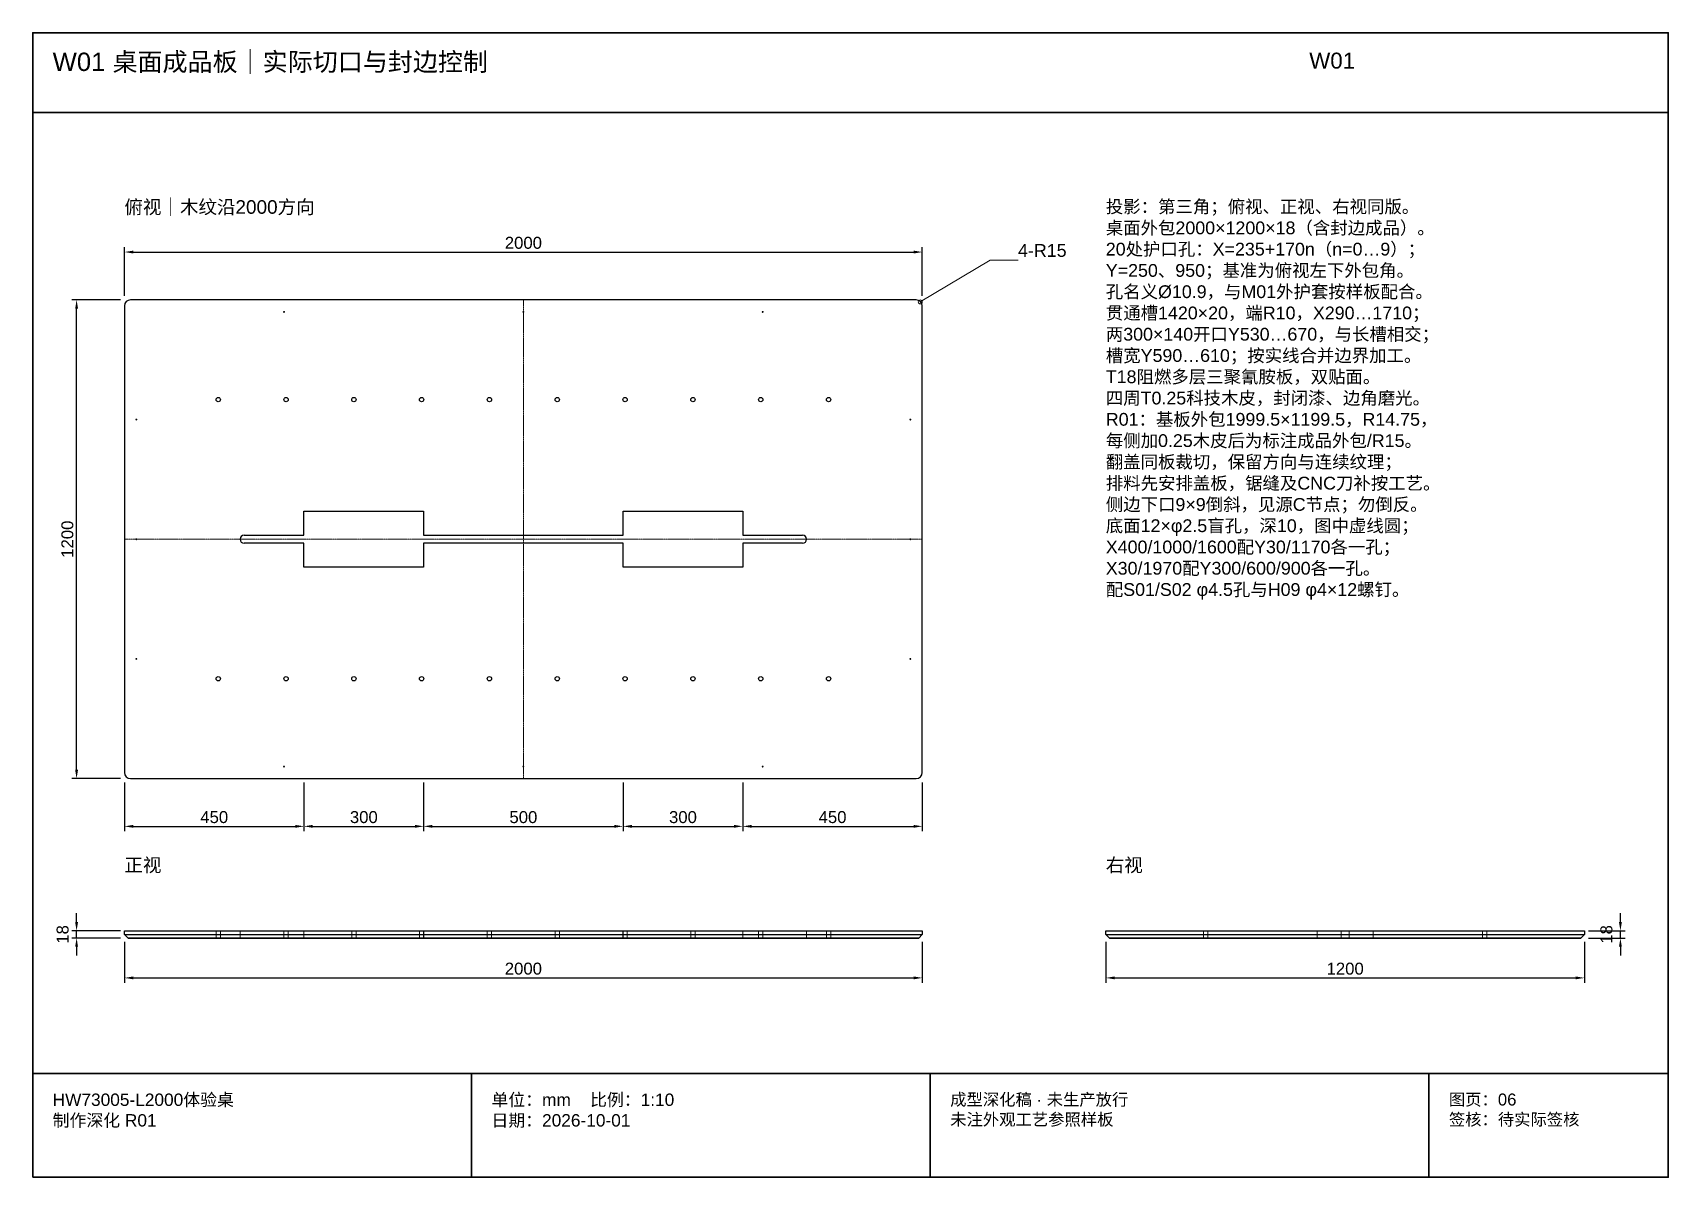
# Model space of a CAD drawing. Header units: millimetres. Extents: x 50 to 288830, y 0 to 4150.
# Drawn here: x 60050 to 64150, y 50 to 2920 of the extents above; entities that cross this region are included whole.
import ezdxf

# ---------------------------------------------------------------- set-up
doc = ezdxf.new("R2010")
doc.units = ezdxf.units.MM
doc.linetypes.add('CENTER', pattern=[5.08, 3.175, -0.635, 0.635, -0.635])
doc.linetypes.add('DASHED', pattern=[1.524, 1.27, -0.254])
for name, color, linetype, lineweight in [('CENTER', 8, 'CENTER', 13), ('DIM', 7, 'Continuous', 13), ('FRAME', 7, 'Continuous', 35), ('HIDDEN', 8, 'DASHED', 13), ('NOTE', 7, 'Continuous', 18), ('OUTLINE', 7, 'Continuous', 25)]:
    doc.layers.add(name, color=color, linetype=linetype, lineweight=lineweight)
doc.styles.add('CN', font='Arial Unicode.ttf')
doc.dimstyles.new('D10', dxfattribs={"dimtxt": 30, "dimasz": 22, "dimexe": 12, "dimexo": 10, "dimgap": 8, "dimtad": 1, "dimdsep": 46, "dimtxsty": 'CN', "dimcen": 2.5, "dimclrd": 7, "dimclre": 7, "dimclrt": 7, "dimazin": 3, "dimtfac": 1, "dimtmove": 0, "dimatfit": 3})

msp = doc.modelspace()

# ---------------------------------------------------------------- texts
at = {"layer": 'NOTE', "attachment_point": 1, "style": 'CN'}
for s, insert, char_height, width in [('W01 桌面成品板｜实际切口与封边控制', (60100, 2870), 46, 3100), ('W01', (63250, 2870), 40, 900), ('俯视｜木纹沿2000方向', (60280, 2500), 34, 1100), ('投影：第三角；俯视、正视、右视同版。\\P桌面外包2000×1200×18（含封边成品）。\\P20处护口孔：X=235+170n（n=0…9）；\\PY=250、950；基准为俯视左下外包角。\\P孔名义Ø10.9，与M01外护套按样板配合。\\P贯通槽1420×20，端R10，X290…1710；\\P两300×140开口Y530…670，与长槽相交；\\P槽宽Y590…610；按实线合并边界加工。\\PT18阻燃多层三聚氰胺板，双贴面。\\P四周T0.25科技木皮，封闭漆、边角磨光。\\PR01：基板外包1999.5×1199.5，R14.75，\\P每侧加0.25木皮后为标注成品外包/R15。\\P翻盖同板裁切，保留方向与连续纹理；\\P排料先安排盖板，锯缝及CNC刀补按工艺。\\P侧边下口9×9倒斜，见源C节点；勿倒反。\\P底面12×φ2.5盲孔，深10，图中虚线圆；\\PX400/1000/1600配Y30/1170各一孔；\\PX30/1970配Y300/600/900各一孔。\\P配S01/S02 φ4.5孔与H09 φ4×12螺钉。', (62740, 2500), 32, 1300), ('4-R15', (62520, 2390), 32, 900), ('正视', (60280, 850), 34, 1100), ('右视', (62740, 850), 34, 1100), ('HW73005-L2000体验桌\\P制作深化 R01', (60100, 260), 31, 1000), ('单位：mm    比例：1:10\\P日期：2026-10-01', (61200, 260), 31, 1050), ('成型深化稿 · 未生产放行\\P未注外观工艺参照样板', (62350, 260), 30, 1150), ('图页：06\\P签核：待实际签核', (63600, 260), 30, 550)]:
    msp.add_mtext(s, dxfattribs=dict(at, insert=insert, char_height=char_height, width=width))

# ---------------------------------------------------------------- dimensions: what is measured, and where the dimension line sits
at = {"layer": 'DIM'}
for base, p1, p2 in [((60280, 2370), (60280, 2250), (62280, 2250)), ((60280, 930), (60280, 1050), (60730, 1050)), ((60730, 930), (60730, 1050), (61030, 1050)), ((61030, 930), (61030, 1050), (61530, 1050)), ((61530, 930), (61530, 1050), (61830, 1050)), ((61830, 930), (61830, 1050), (62280, 1050)), ((60280, 550), (60280, 650), (62280, 650)), ((62740, 550), (62740, 650), (63940, 650))]:
    msp.add_linear_dim(base=base, p1=p1, p2=p2, dimstyle='D10', dxfattribs=at).render()
for base, p1, p2 in [((60160, 1050), (60280, 1050), (60280, 2250)), ((60160, 650), (60280, 650), (60280, 668)), ((64030, 650), (63940, 650), (63940, 668))]:
    msp.add_linear_dim(base=base, p1=p1, p2=p2, angle=90, dimstyle='D10', dxfattribs=at).render()

# ---------------------------------------------------------------- linework, layer by layer
at = {"layer": 'CENTER'}
for p, q in [((61280, 1050), (61280, 2250)), ((60280, 1650), (62280, 1650))]:
    msp.add_line(p, q, dxfattribs=at)
at = {"layer": 'DIM'}
msp.add_lwpolyline([(62275, 2245), (62450, 2350), (62520, 2350)], dxfattribs=at)
msp.add_circle((62275, 2245), 5, dxfattribs=at)
at = {"layer": 'FRAME'}
for p, q in [((60050, 2720), (64150, 2720)), ((60050, 310), (64150, 310)), ((61150, 50), (61150, 310)), ((62300, 50), (62300, 310)), ((63550, 50), (63550, 310))]:
    msp.add_line(p, q, dxfattribs=at)
msp.add_lwpolyline([(60050, 50), (64150, 50), (64150, 2920), (60050, 2920)], close=True, dxfattribs=at)
at = {"layer": 'HIDDEN'}
for p, q in [((60509.55, 650), (60509.55, 668)), ((60520.45, 650), (60520.45, 668)), ((60570, 650), (60570, 668)), ((60679.55, 650), (60679.55, 668)), ((60690.45, 650), (60690.45, 668)), ((60730, 650), (60730, 668)), ((60849.55, 650), (60849.55, 668)), ((60860.45, 650), (60860.45, 668)), ((61019.55, 650), (61019.55, 668)), ((61030, 650), (61030, 668)), ((61030.45, 650), (61030.45, 668)), ((61189.55, 650), (61189.55, 668)), ((61200.45, 650), (61200.45, 668)), ((61359.55, 650), (61359.55, 668)), ((61370.45, 650), (61370.45, 668)), ((61529.55, 650), (61529.55, 668)), ((61530, 650), (61530, 668)), ((61540.45, 650), (61540.45, 668)), ((61699.55, 650), (61699.55, 668)), ((61710.45, 650), (61710.45, 668)), ((61830, 650), (61830, 668)), ((61869.55, 650), (61869.55, 668)), ((61880.45, 650), (61880.45, 668)), ((61990, 650), (61990, 668)), ((62039.55, 650), (62039.55, 668)), ((62050.45, 650), (62050.45, 668)), ((62984.55, 650), (62984.55, 668)), ((62995.45, 650), (62995.45, 668)), ((63270, 650), (63270, 668)), ((63330, 650), (63330, 668)), ((63350, 650), (63350, 668)), ((63410, 650), (63410, 668)), ((63684.55, 650), (63684.55, 668)), ((63695.45, 650), (63695.45, 668))]:
    msp.add_line(p, q, dxfattribs=at)
for centre in [(60680, 2220), (61280, 2220), (61880, 2220), (60310, 1950), (62250, 1950), (60310, 1650), (62250, 1650), (60310, 1350), (62250, 1350), (60680, 1080), (61280, 1080), (61880, 1080)]:
    msp.add_circle(centre, 1.25, dxfattribs=at)
at = {"layer": 'OUTLINE'}
for p, q in [((60280, 2235), (60280, 1065)), ((62265, 2250), (60295, 2250)), ((62280, 1065), (62280, 2235)), ((60295, 1050), (62265, 1050)), ((60280, 659), (62280, 659)), ((62740, 659), (63940, 659)), ((60289, 650), (62271, 650)), ((62749, 650), (63931, 650))]:
    msp.add_line(p, q, dxfattribs=at)
for points in [[(60580, 1660), (60730, 1660), (60730, 1720), (61030, 1720), (61030, 1660), (61530, 1660), (61530, 1720), (61830, 1720), (61830, 1660), (61980, 1660)], [(61980, 1640), (61830, 1640), (61830, 1580), (61530, 1580), (61530, 1640), (61030, 1640), (61030, 1580), (60730, 1580), (60730, 1640), (60580, 1640)]]:
    msp.add_lwpolyline(points, dxfattribs=at)
for points in [[(60280, 659), (60280, 668), (62280, 668), (62280, 659), (62271, 650), (60289, 650)], [(62740, 659), (62740, 668), (63940, 668), (63940, 659), (63931, 650), (62749, 650)]]:
    msp.add_lwpolyline(points, close=True, dxfattribs=at)
for centre in [(60515, 2000), (60685, 2000), (60855, 2000), (61025, 2000), (61195, 2000), (61365, 2000), (61535, 2000), (61705, 2000), (61875, 2000), (62045, 2000), (60515, 1300), (60685, 1300), (60855, 1300), (61025, 1300), (61195, 1300), (61365, 1300), (61535, 1300), (61705, 1300), (61875, 1300), (62045, 1300)]:
    msp.add_circle(centre, 5.45, dxfattribs=at)
for centre, radius, start, end in [((60295, 2235), 15, 90, 180), ((62265, 2235), 15, 0, 90), ((60580, 1650), 10, 90, 270), ((61980, 1650), 10, 270, 90), ((60295, 1065), 15, 180, 270), ((62265, 1065), 15, 270, 360)]:
    msp.add_arc(centre, radius, start, end, dxfattribs=at)

msp.set_redraw_order([(e.dxf.handle, doc.entitydb.next_handle()) for e in msp.query("TEXT MTEXT ATTDEF DIMENSION ARC_DIMENSION")])  # texts and dimensions are drawn at this point

doc.saveas('drawing.dxf')
